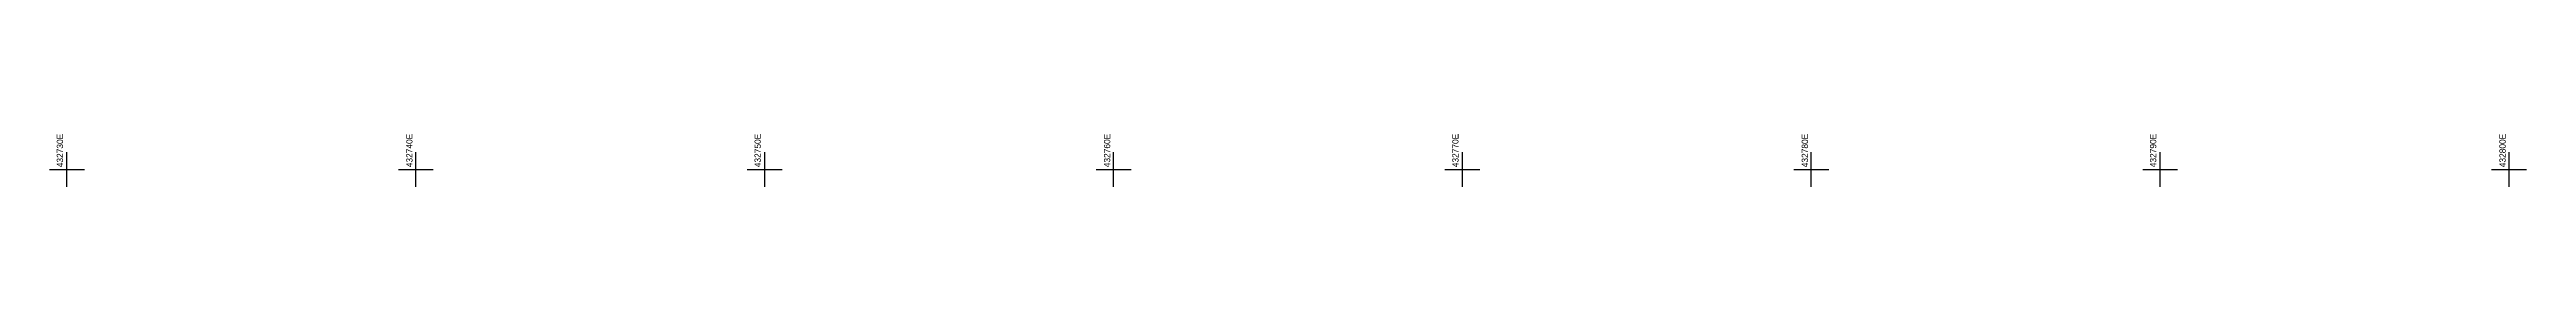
# Model space of a CAD drawing. Header units: millimetres. Extents: x -41320 to 62477, y -39180 to 41963.
# Drawn here: x -29128 to 41872, y -39180 to -37663 of the extents above; entities that cross this region are included whole.
import ezdxf

# ---------------------------------------------------------------- set-up
doc = ezdxf.new("R2010")
doc.units = ezdxf.units.MM
doc.layers.add('SV___GRID', color=7, linetype='Continuous', true_color=0xffffff)

msp = doc.modelspace()

# ---------------------------------------------------------------- texts
at = {"layer": 'SV___GRID', "color": 1, "linetype": 'Continuous', "ltscale": 100}
for s, p in [('432730E', (-28740, -38616)), ('432740E', (-18724, -38616)), ('432750E', (-8740, -38616)), ('432760E', (1276, -38616)), ('432770E', (11260, -38616)), ('432780E', (21276, -38616)), ('432790E', (31260, -38616)), ('432800E', (41276, -38616))]:
    msp.add_text(s, height=180, rotation=90, dxfattribs=at).set_placement(p)

# ---------------------------------------------------------------- linework, layer by layer
at = {"layer": 'SV___GRID', "color": 1, "linetype": 'Continuous', "ltscale": 100}
for p, q in [((-28628, -39180), (-28628, -38180)), ((-18628, -39180), (-18628, -38180)), ((-8628, -39180), (-8628, -38180)), ((1372, -39180), (1372, -38180)), ((11372, -39180), (11372, -38180)), ((21372, -39180), (21372, -38180)), ((31372, -39180), (31372, -38180)), ((41372, -39180), (41372, -38180)), ((-29128, -38680), (-28128, -38680)), ((-19128, -38680), (-18128, -38680)), ((-9128, -38680), (-8128, -38680)), ((872, -38680), (1872, -38680)), ((10872, -38680), (11872, -38680)), ((20872, -38680), (21872, -38680)), ((30872, -38680), (31872, -38680)), ((40872, -38680), (41872, -38680))]:
    msp.add_line(p, q, dxfattribs=at)

msp.set_redraw_order([(e.dxf.handle, doc.entitydb.next_handle()) for e in msp.query("TEXT MTEXT ATTDEF DIMENSION ARC_DIMENSION")])  # texts and dimensions are drawn at this point

doc.saveas('drawing.dxf')
